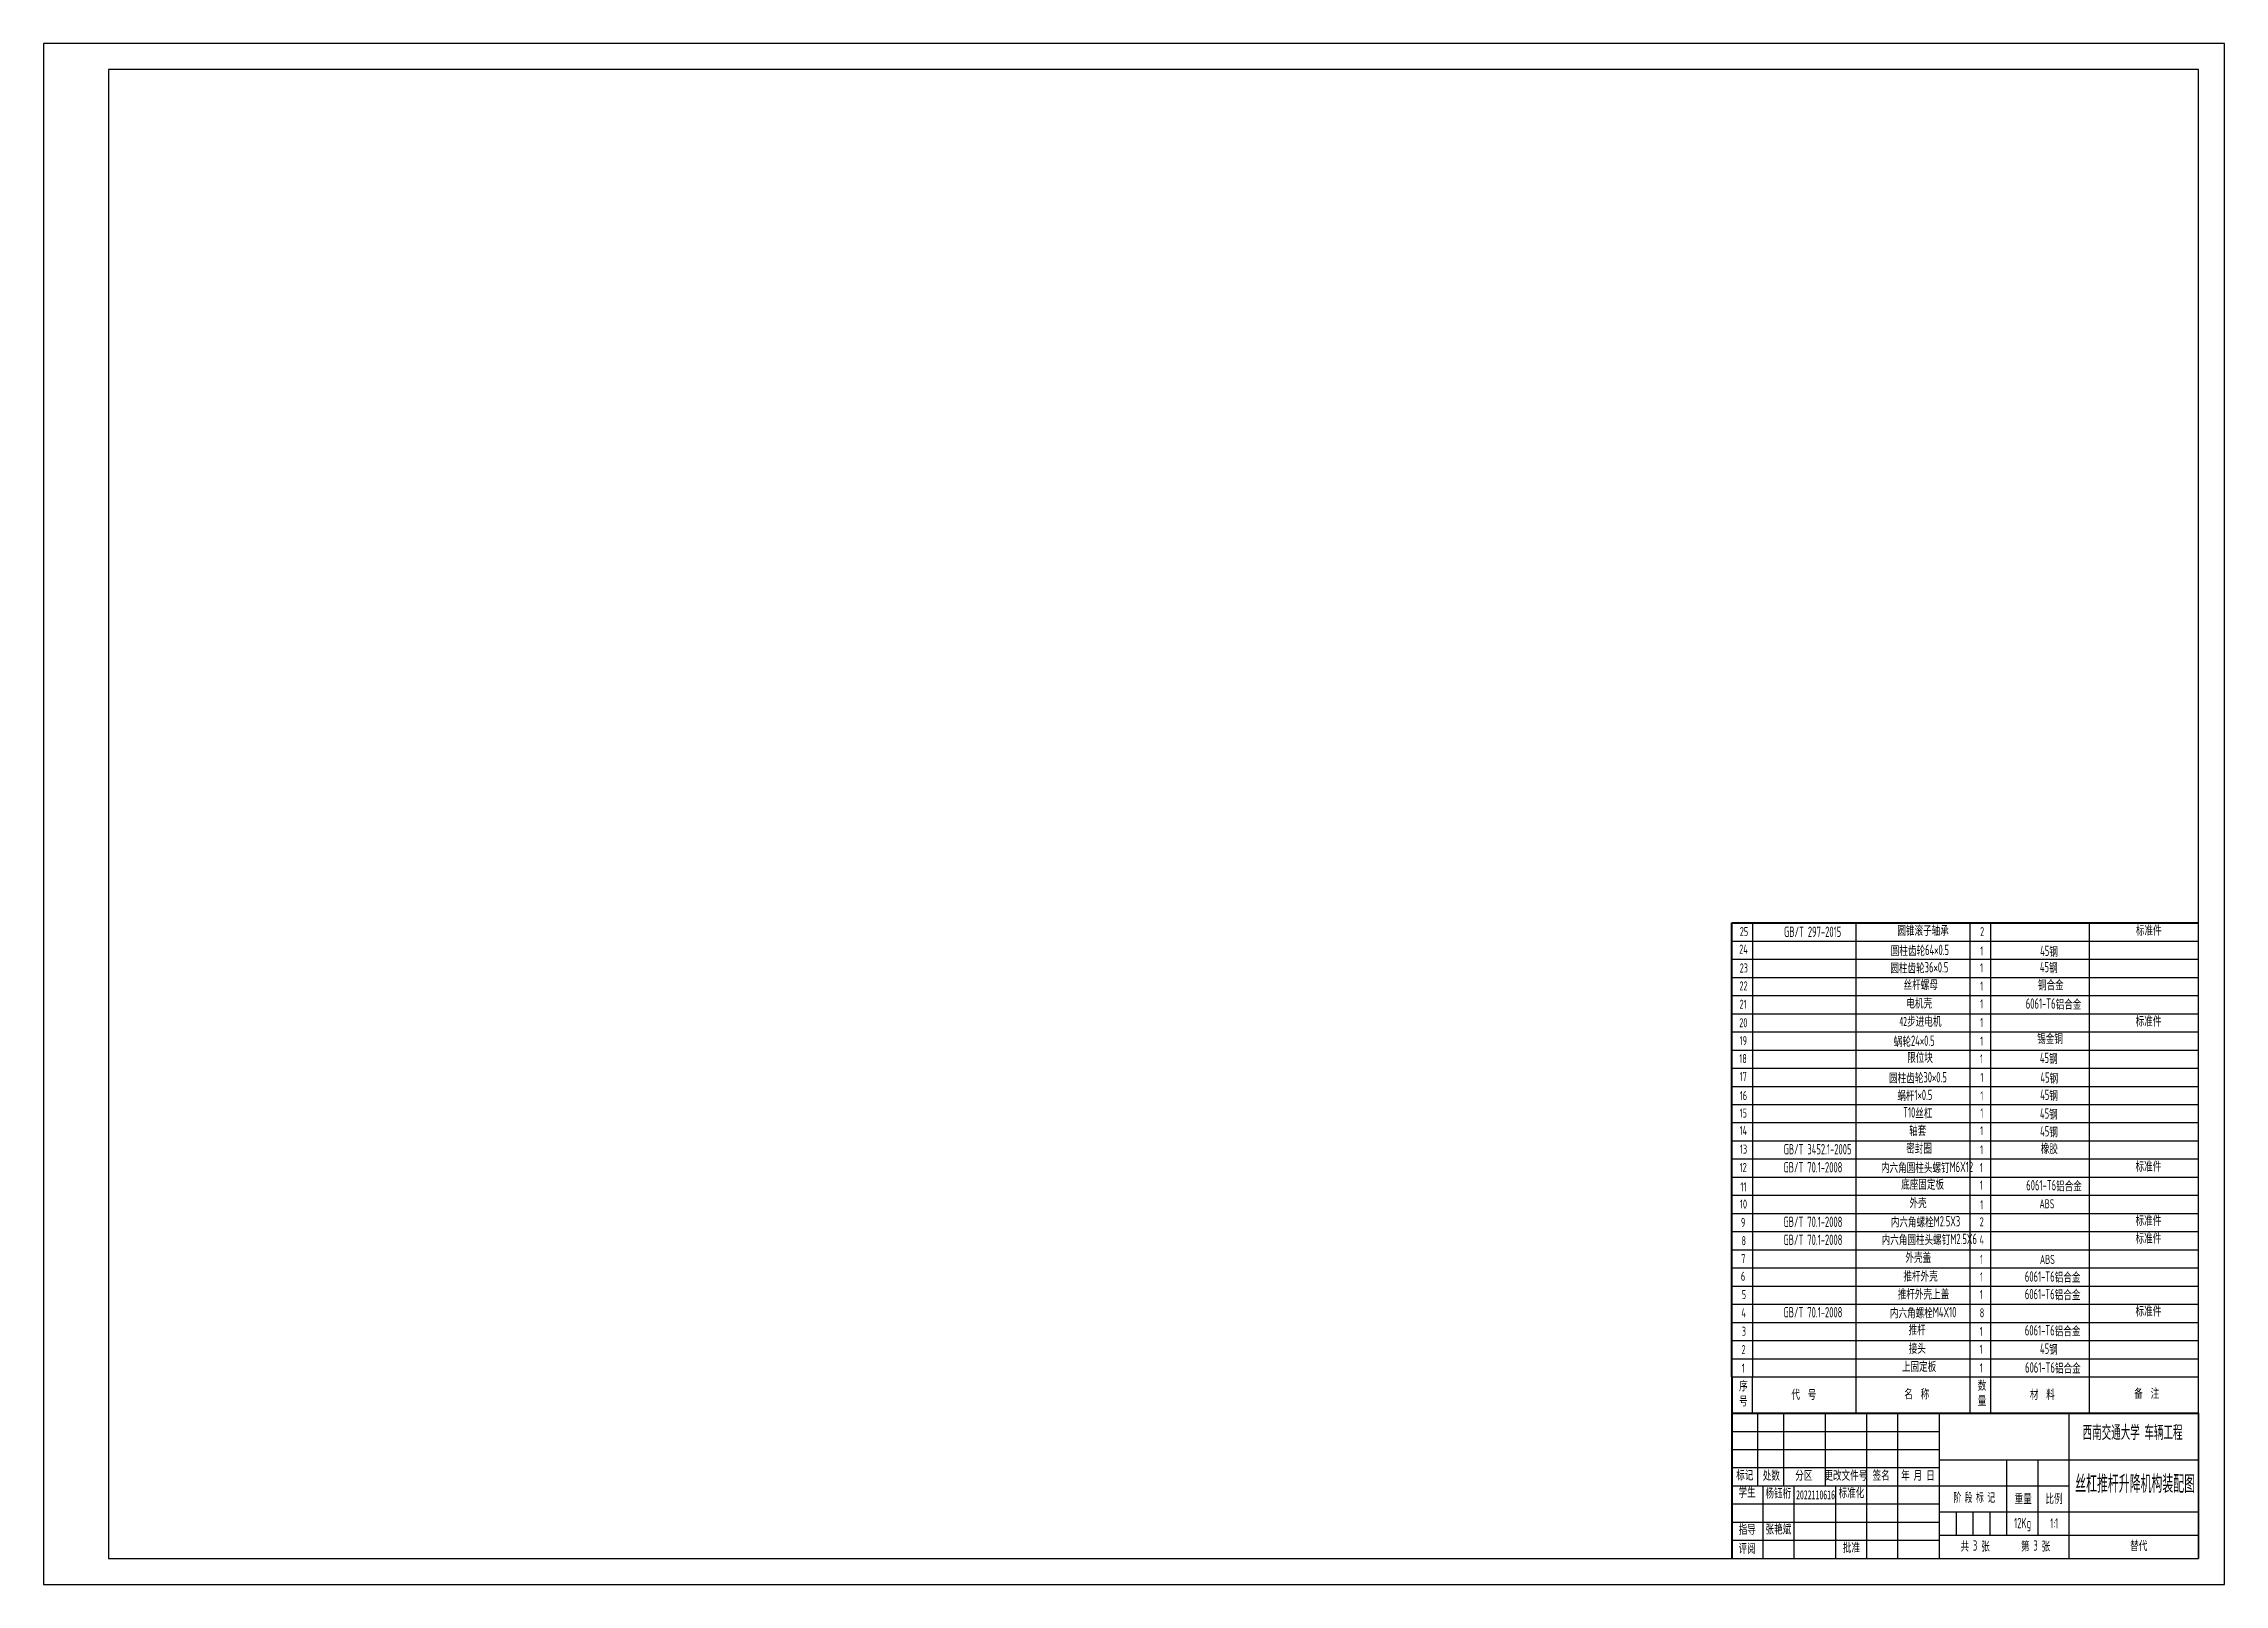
# Model space of a CAD drawing. Header units: millimetres. Extents: x 0 to 2406, y -938 to 757.
# Drawn here: x 1565 to 2406, y 163 to 757 of the extents above; entities that cross this region are included whole.
import ezdxf

# ---------------------------------------------------------------- set-up
doc = ezdxf.new("R2010")
doc.units = ezdxf.units.MM
for name, color, linetype in [('10', 7, 'Continuous'), ('5', 7, 'Continuous'), ('9', 7, 'Continuous'), ('SLD-0', 7, 'Continuous')]:
    doc.layers.add(name, color=color, linetype=linetype)
doc.styles.add('SLDTEXTSTYLE0', font='TXT', dxfattribs={"width": 0.7, "bigfont": 'bigfont'})
doc.styles.add('SLDTEXTSTYLE1', font='TXT', dxfattribs={"width": 0.633333, "bigfont": 'bigfont'})
doc.styles.add('SLDTEXTSTYLE2', font='TXT', dxfattribs={"width": 0.7})
doc.styles.add('SLDTEXTSTYLE3', font='TXT', dxfattribs={"width": 0.616667})

msp = doc.modelspace()

# ---------------------------------------------------------------- texts
at = {"layer": '10', "insert": (2222.2704708, 178.6706416), "char_height": 3.5, "attachment_point": 2, "style": 'SLDTEXTSTYLE0'}
msp.add_mtext('{\\fHYSWLongFangSong|b0|i0|c134|p2;评阅}', dxfattribs=at)
at = {"layer": '10', "color": 7, "insert": (2321.8357882, 180.018386), "char_height": 3.5, "width": 81.306744627, "attachment_point": 2, "style": 'SLDTEXTSTYLE0'}
msp.add_mtext('{\\fHYSWLongFangSong|b0|i0|c134|p2;共 \\Fgbenor|c134;\\H1.14286x;3 \\fHYSWLongFangSong|b0|i0|c134|p2;\\H0.875x;张        第 \\Fgbenor|c134;\\H1.14286x;3\\fHYSWLongFangSong|b0|i0|c134|p2;\\H0.875x; 张}', dxfattribs=at)
at = {"layer": '9', "color": 7, "attachment_point": 2}
for s, insert, char_height, style in [('{\\fHYSWLongFangSong|b0|i0|c134|p2;西南交通大学 车辆工程}', (2370.9035901, 224.2203023), 5, 'SLDTEXTSTYLE2'), ('{\\fHYSWLongFangSong|b0|i0|c134|p2;处数}', (2231.5824863, 206.8364416), 3.5, 'SLDTEXTSTYLE0'), ('{\\fHYSWLongFangSong|b0|i0|c134|p2;分区}', (2244.1107803, 206.8364416), 3.5, 'SLDTEXTSTYLE0'), ('{\\fHYSWLongFangSong|b0|i0|c134|p2;更改文件号}', (2260.3404797, 206.8364416), 3.5, 'SLDTEXTSTYLE0'), ('{\\fHYSWLongFangSong|b0|i0|c134|p2;签名}', (2273.9546781, 206.8364416), 3.5, 'SLDTEXTSTYLE0'), ('{\\fHYSWLongFangSong|b0|i0|c134|p2;年 月 日}', (2288.1086271, 206.8364416), 3.5, 'SLDTEXTSTYLE2'), ('{\\fHYSWLongFangSong|b0|i0|c134|p2;丝杠推杆升降机构装配图}', (2371.8881743, 204.9712311), 6, 'SLDTEXTSTYLE2'), ('{\\fHYSWLongFangSong|b0|i0|c134|p2;学生}', (2222.2381253, 200.2969584), 3.5, 'SLDTEXTSTYLE0'), ('{\\fHYSWLongFangSong|b0|i0|c134|p2;杨钰桁}', (2234.2816721, 199.978732), 3.5, 'SLDTEXTSTYLE0'), ('{\\fHYSWLongFangSong|b0|i0|c134|p2;2022110616}', (2248.6338708, 199.3100003), 3.5, 'SLDTEXTSTYLE0'), ('{\\fHYSWLongFangSong|b0|i0|c134|p2;标准化}', (2262.5000355, 200.1175166), 3.5, 'SLDTEXTSTYLE0'), ('{\\fHYSWLongFangSong|b0|i0|c134|p2;阶 段 标 记}', (2309.8455913, 198.3405296), 3.5, 'SLDTEXTSTYLE1'), ('{\\fHYSWLongFangSong|b0|i0|c134|p2;重量}', (2328.7109422, 197.8405296), 3.5, 'SLDTEXTSTYLE0'), ('{\\fHYSWLongFangSong|b0|i0|c134|p2;比例}', (2340.6043911, 197.8405296), 3.5, 'SLDTEXTSTYLE0'), ('{\\fHYSWLongFangSong|b0|i0|c134|p2;指导}', (2222.3187898, 186.0302602), 3.5, 'SLDTEXTSTYLE0'), ('{\\fHYSWLongFangSong|b0|i0|c134|p2;张艳斌}', (2234.3243613, 186.1056025), 3.5, 'SLDTEXTSTYLE0'), ('{\\Fgbenor|c134;12Kg}', (2328.511152, 188.6846938), 4, 'SLDTEXTSTYLE0'), ('{\\fHYSWLongFangSong|b0|i0|c134|p2;批准}', (2262.4718303, 179.0302602), 3.5, 'SLDTEXTSTYLE0')]:
    msp.add_mtext(s, dxfattribs=dict(at, insert=insert, char_height=char_height, style=style))
at = {"layer": '9', "color": 7, "lineweight": 25, "insert": (2221.3666614, 206.9700195), "char_height": 3.5, "attachment_point": 2, "style": 'SLDTEXTSTYLE0'}
msp.add_mtext('{\\fHYSWLongFangSong|b0|i0|c134|p2;标记}', dxfattribs=at)
at = {"layer": 'SLD-0', "insert": (2340.6928269, 188.5561602), "char_height": 4, "width": 4.083333333, "attachment_point": 2, "style": 'SLDTEXTSTYLE3'}
msp.add_mtext('{\\Fgbenor|c134;1:1}', dxfattribs=at)
at = {"layer": 'SLD-0', "insert": (2369.9798595, 179.718386), "char_height": 3.5, "attachment_point": 1, "style": 'SLDTEXTSTYLE0'}
msp.add_mtext('{\\fHYSWLongFangSong|b0|i0|c134|p2;替代}', dxfattribs=at)

# ---------------------------------------------------------------- blocks, each defined once
blk = doc.blocks.new('SW_TABLEANNOTATION_0')
at = {"lineweight": 40}
for p, q in [((199.56, -20.09), (199.56, -13.09)), ((199.56, -13.09), (379.56, -13.09)), ((199.56, -27.09), (199.56, -20.09)), ((199.56, -34.09), (199.56, -27.09)), ((199.56, -41.09), (199.56, -34.09)), ((199.56, -48.09), (199.56, -41.09)), ((199.56, -55.09), (199.56, -48.09)), ((199.56, -62.09), (199.56, -55.09)), ((199.56, -69.09), (199.56, -62.09)), ((199.56, -76.09), (199.56, -69.09)), ((199.56, -83.09), (199.56, -76.09)), ((199.56, -90.09), (199.56, -83.09)), ((199.56, -97.09), (199.56, -90.09)), ((199.56, -104.09), (199.56, -97.09)), ((199.56, -111.09), (199.56, -104.09)), ((199.56, -118.09), (199.56, -111.09)), ((199.56, -125.09), (199.56, -118.09)), ((199.56, -132.09), (199.56, -125.09)), ((199.56, -139.09), (199.56, -132.09)), ((199.56, -146.09), (199.56, -139.09)), ((199.56, -153.09), (199.56, -146.09)), ((199.56, -160.09), (199.56, -153.09)), ((199.56, -167.09), (199.56, -160.09)), ((199.56, -174.09), (199.56, -167.09)), ((199.56, -181.09), (199.56, -174.09)), ((199.56, -188.09), (199.56, -181.09)), ((199.56, -188.09), (199.56, -202.09))]:
    blk.add_line(p, q, dxfattribs=at)
for p, q in [((207.56, -13.09), (207.56, -20.09)), ((247.56, -20.09), (247.56, -13.09)), ((291.56, -20.09), (291.56, -13.09)), ((299.56, -20.09), (299.56, -13.09)), ((337.56, -20.09), (337.56, -13.09)), ((379.56, -20.09), (379.56, -13.09)), ((199.56, -20.09), (379.56, -20.09)), ((207.56, -20.09), (207.56, -27.09)), ((247.56, -27.09), (247.56, -20.09)), ((291.56, -27.09), (291.56, -20.09)), ((299.56, -27.09), (299.56, -20.09)), ((337.56, -27.09), (337.56, -20.09)), ((337.56, -20.09), (347.56, -20.09)), ((379.56, -27.09), (379.56, -20.09)), ((199.56, -27.09), (379.56, -27.09)), ((207.56, -27.09), (207.56, -34.09)), ((247.56, -34.09), (247.56, -27.09)), ((291.56, -34.09), (291.56, -27.09)), ((299.56, -34.09), (299.56, -27.09)), ((337.56, -34.09), (337.56, -27.09)), ((337.56, -27.09), (347.56, -27.09)), ((379.56, -34.09), (379.56, -27.09)), ((199.56, -34.09), (379.56, -34.09)), ((199.56, -41.09), (379.56, -41.09)), ((207.56, -34.09), (207.56, -41.09)), ((207.56, -41.09), (207.56, -48.09)), ((247.56, -41.09), (247.56, -34.09)), ((247.56, -48.09), (247.56, -41.09)), ((291.56, -41.09), (291.56, -34.09)), ((291.56, -48.09), (291.56, -41.09)), ((299.56, -41.09), (299.56, -34.09)), ((299.56, -48.09), (299.56, -41.09)), ((337.56, -41.09), (337.56, -34.09)), ((337.56, -34.09), (347.56, -34.09)), ((337.56, -48.09), (337.56, -41.09)), ((337.56, -41.09), (347.56, -41.09)), ((379.56, -41.09), (379.56, -34.09)), ((379.56, -48.09), (379.56, -41.09)), ((199.56, -48.09), (379.56, -48.09)), ((207.56, -48.09), (207.56, -55.09)), ((247.56, -55.09), (247.56, -48.09)), ((291.56, -55.09), (291.56, -48.09)), ((299.56, -55.09), (299.56, -48.09)), ((337.56, -55.09), (337.56, -48.09)), ((337.56, -48.09), (347.56, -48.09)), ((379.56, -55.09), (379.56, -48.09)), ((199.56, -55.09), (379.56, -55.09)), ((207.56, -55.09), (207.56, -62.09)), ((247.56, -62.09), (247.56, -55.09)), ((291.56, -62.09), (291.56, -55.09)), ((299.56, -62.09), (299.56, -55.09)), ((337.56, -62.09), (337.56, -55.09)), ((337.56, -55.09), (347.56, -55.09)), ((379.56, -62.09), (379.56, -55.09)), ((199.56, -62.09), (379.56, -62.09)), ((207.56, -62.09), (207.56, -69.09)), ((247.56, -69.09), (247.56, -62.09)), ((291.56, -69.09), (291.56, -62.09)), ((299.56, -69.09), (299.56, -62.09)), ((337.56, -69.09), (337.56, -62.09)), ((337.56, -62.09), (347.56, -62.09)), ((379.56, -69.09), (379.56, -62.09)), ((199.56, -69.09), (379.56, -69.09)), ((207.56, -69.09), (207.56, -76.09)), ((247.56, -76.09), (247.56, -69.09)), ((291.56, -76.09), (291.56, -69.09)), ((299.56, -76.09), (299.56, -69.09)), ((337.56, -76.09), (337.56, -69.09)), ((337.56, -69.09), (347.56, -69.09)), ((379.56, -76.09), (379.56, -69.09)), ((199.56, -76.09), (379.56, -76.09)), ((199.56, -83.09), (379.56, -83.09)), ((207.56, -76.09), (207.56, -83.09)), ((207.56, -83.09), (207.56, -90.09)), ((247.56, -83.09), (247.56, -76.09)), ((247.56, -90.09), (247.56, -83.09)), ((291.56, -83.09), (291.56, -76.09)), ((291.56, -90.09), (291.56, -83.09)), ((299.56, -83.09), (299.56, -76.09)), ((299.56, -90.09), (299.56, -83.09)), ((337.56, -83.09), (337.56, -76.09)), ((337.56, -76.09), (347.56, -76.09)), ((337.56, -90.09), (337.56, -83.09)), ((337.56, -83.09), (347.56, -83.09)), ((379.56, -83.09), (379.56, -76.09)), ((379.56, -90.09), (379.56, -83.09)), ((199.56, -90.09), (379.56, -90.09)), ((207.56, -90.09), (207.56, -97.09)), ((247.56, -97.09), (247.56, -90.09)), ((291.56, -97.09), (291.56, -90.09)), ((299.56, -97.09), (299.56, -90.09)), ((337.56, -97.09), (337.56, -90.09)), ((337.56, -90.09), (347.56, -90.09)), ((379.56, -97.09), (379.56, -90.09)), ((199.56, -97.09), (379.56, -97.09)), ((207.56, -97.09), (207.56, -104.09)), ((247.56, -104.09), (247.56, -97.09)), ((291.56, -104.09), (291.56, -97.09)), ((299.56, -104.09), (299.56, -97.09)), ((337.56, -104.09), (337.56, -97.09)), ((337.56, -97.09), (347.56, -97.09)), ((379.56, -104.09), (379.56, -97.09)), ((199.56, -104.09), (379.56, -104.09)), ((207.56, -104.09), (207.56, -111.09)), ((247.56, -111.09), (247.56, -104.09)), ((291.56, -111.09), (291.56, -104.09)), ((299.56, -111.09), (299.56, -104.09)), ((337.56, -111.09), (337.56, -104.09)), ((337.56, -104.09), (347.56, -104.09)), ((379.56, -111.09), (379.56, -104.09)), ((199.56, -111.09), (379.56, -111.09)), ((207.56, -111.09), (207.56, -118.09)), ((247.56, -118.09), (247.56, -111.09)), ((291.56, -118.09), (291.56, -111.09)), ((299.56, -118.09), (299.56, -111.09)), ((337.56, -118.09), (337.56, -111.09)), ((337.56, -111.09), (347.56, -111.09)), ((379.56, -118.09), (379.56, -111.09)), ((199.56, -118.09), (379.56, -118.09)), ((199.56, -125.09), (379.56, -125.09)), ((207.56, -118.09), (207.56, -125.09)), ((207.56, -125.09), (207.56, -132.09)), ((247.56, -125.09), (247.56, -118.09)), ((247.56, -132.09), (247.56, -125.09)), ((291.56, -125.09), (291.56, -118.09)), ((291.56, -132.09), (291.56, -125.09)), ((299.56, -125.09), (299.56, -118.09)), ((299.56, -132.09), (299.56, -125.09)), ((337.56, -125.09), (337.56, -118.09)), ((337.56, -118.09), (347.56, -118.09)), ((337.56, -132.09), (337.56, -125.09)), ((337.56, -125.09), (347.56, -125.09)), ((379.56, -125.09), (379.56, -118.09)), ((379.56, -132.09), (379.56, -125.09)), ((199.56, -132.09), (379.56, -132.09)), ((207.56, -132.09), (207.56, -139.09)), ((247.56, -139.09), (247.56, -132.09)), ((291.56, -139.09), (291.56, -132.09)), ((299.56, -139.09), (299.56, -132.09)), ((337.56, -139.09), (337.56, -132.09)), ((337.56, -132.09), (347.56, -132.09)), ((379.56, -139.09), (379.56, -132.09)), ((199.56, -139.09), (379.56, -139.09)), ((207.56, -139.09), (207.56, -146.09)), ((247.56, -146.09), (247.56, -139.09)), ((291.56, -146.09), (291.56, -139.09)), ((299.56, -146.09), (299.56, -139.09)), ((337.56, -146.09), (337.56, -139.09)), ((337.56, -139.09), (347.56, -139.09)), ((379.56, -146.09), (379.56, -139.09)), ((199.56, -146.09), (379.56, -146.09)), ((207.56, -146.09), (207.56, -153.09)), ((247.56, -153.09), (247.56, -146.09)), ((291.56, -153.09), (291.56, -146.09)), ((299.56, -153.09), (299.56, -146.09)), ((337.56, -153.09), (337.56, -146.09)), ((337.56, -146.09), (347.56, -146.09)), ((379.56, -153.09), (379.56, -146.09)), ((199.56, -153.09), (379.56, -153.09)), ((207.56, -153.09), (207.56, -160.09)), ((247.56, -160.09), (247.56, -153.09)), ((291.56, -160.09), (291.56, -153.09)), ((299.56, -160.09), (299.56, -153.09)), ((337.56, -160.09), (337.56, -153.09)), ((337.56, -153.09), (347.56, -153.09)), ((379.56, -160.09), (379.56, -153.09)), ((199.56, -160.09), (379.56, -160.09)), ((199.56, -167.09), (379.56, -167.09)), ((207.56, -160.09), (207.56, -167.09)), ((207.56, -167.09), (207.56, -174.09)), ((247.56, -167.09), (247.56, -160.09)), ((247.56, -174.09), (247.56, -167.09)), ((291.56, -167.09), (291.56, -160.09)), ((291.56, -174.09), (291.56, -167.09)), ((299.56, -167.09), (299.56, -160.09)), ((299.56, -174.09), (299.56, -167.09)), ((337.56, -167.09), (337.56, -160.09)), ((337.56, -160.09), (347.56, -160.09)), ((337.56, -174.09), (337.56, -167.09)), ((337.56, -167.09), (347.56, -167.09)), ((379.56, -167.09), (379.56, -160.09)), ((379.56, -174.09), (379.56, -167.09)), ((199.56, -174.09), (379.56, -174.09)), ((207.56, -174.09), (207.56, -181.09)), ((247.56, -181.09), (247.56, -174.09)), ((291.56, -181.09), (291.56, -174.09)), ((299.56, -181.09), (299.56, -174.09)), ((337.56, -181.09), (337.56, -174.09)), ((337.56, -174.09), (347.56, -174.09)), ((379.56, -181.09), (379.56, -174.09)), ((199.56, -181.09), (379.56, -181.09)), ((207.56, -181.09), (207.56, -188.09)), ((247.56, -188.09), (247.56, -181.09)), ((291.56, -188.09), (291.56, -181.09)), ((299.56, -188.09), (299.56, -181.09)), ((337.56, -188.09), (337.56, -181.09)), ((337.56, -181.09), (347.56, -181.09)), ((379.56, -188.09), (379.56, -181.09)), ((207.56, -202.09), (207.56, -188.09)), ((247.56, -202.09), (247.56, -188.09)), ((291.56, -202.09), (291.56, -188.09)), ((299.56, -202.09), (299.56, -188.09)), ((337.56, -202.09), (337.56, -188.09)), ((337.56, -188.09), (347.56, -188.09)), ((379.56, -202.09), (379.56, -188.09)), ((337.56, -202.09), (337.56, -195.09)), ((199.56, -202.09), (207.56, -202.09)), ((207.56, -202.09), (247.56, -202.09)), ((247.56, -202.09), (291.56, -202.09)), ((291.56, -202.09), (299.56, -202.09)), ((299.56, -202.09), (337.56, -202.09)), ((337.56, -202.09), (359.56, -202.09)), ((359.56, -202.09), (379.56, -202.09))]:
    blk.add_line(p, q)
at = {"layer": '10', "color": 0}
for p, q in [((199.56, -20.09), (225.39, -20.09)), ((225.39, -20.09), (306.55, -20.09)), ((306.55, -20.09), (337.56, -20.09)), ((347.56, -20.09), (353.95, -20.09)), ((353.95, -20.09), (379.56, -20.09)), ((199.56, -27.09), (225.39, -27.09)), ((225.39, -27.09), (306.55, -27.09)), ((306.55, -27.09), (337.56, -27.09)), ((347.56, -27.09), (353.95, -27.09)), ((353.95, -27.09), (379.56, -27.09)), ((199.56, -34.09), (225.39, -34.09)), ((199.56, -41.09), (225.39, -41.09)), ((225.39, -34.09), (306.55, -34.09)), ((225.39, -41.09), (306.55, -41.09)), ((306.55, -34.09), (337.56, -34.09)), ((306.55, -41.09), (337.56, -41.09)), ((347.56, -34.09), (353.95, -34.09)), ((347.56, -41.09), (353.95, -41.09)), ((353.95, -34.09), (379.56, -34.09)), ((353.95, -41.09), (379.56, -41.09)), ((199.56, -48.09), (225.39, -48.09)), ((225.39, -48.09), (306.55, -48.09)), ((306.55, -48.09), (337.56, -48.09)), ((347.56, -48.09), (353.95, -48.09)), ((353.95, -48.09), (379.56, -48.09)), ((199.56, -55.09), (225.39, -55.09)), ((225.39, -55.09), (306.55, -55.09)), ((306.55, -55.09), (337.56, -55.09)), ((347.56, -55.09), (353.95, -55.09)), ((353.95, -55.09), (379.56, -55.09)), ((199.56, -62.09), (225.39, -62.09)), ((225.39, -62.09), (306.55, -62.09)), ((306.55, -62.09), (337.56, -62.09)), ((347.56, -62.09), (353.95, -62.09)), ((353.95, -62.09), (379.56, -62.09)), ((199.56, -69.09), (225.39, -69.09)), ((225.39, -69.09), (306.55, -69.09)), ((306.55, -69.09), (337.56, -69.09)), ((347.56, -69.09), (353.95, -69.09)), ((353.95, -69.09), (379.56, -69.09)), ((199.56, -76.09), (225.39, -76.09)), ((199.56, -83.09), (225.39, -83.09)), ((225.39, -76.09), (306.55, -76.09)), ((225.39, -83.09), (306.55, -83.09)), ((306.55, -76.09), (337.56, -76.09)), ((306.55, -83.09), (337.56, -83.09)), ((347.56, -76.09), (353.95, -76.09)), ((347.56, -83.09), (353.95, -83.09)), ((353.95, -76.09), (379.56, -76.09)), ((353.95, -83.09), (379.56, -83.09)), ((199.56, -90.09), (225.39, -90.09)), ((225.39, -90.09), (306.55, -90.09)), ((306.55, -90.09), (337.56, -90.09)), ((347.56, -90.09), (353.95, -90.09)), ((353.95, -90.09), (379.56, -90.09)), ((199.56, -97.09), (225.39, -97.09)), ((225.39, -97.09), (306.55, -97.09)), ((306.55, -97.09), (337.56, -97.09)), ((347.56, -97.09), (353.95, -97.09)), ((353.95, -97.09), (379.56, -97.09)), ((199.56, -104.09), (225.39, -104.09)), ((225.39, -104.09), (306.55, -104.09)), ((306.55, -104.09), (337.56, -104.09)), ((347.56, -104.09), (353.95, -104.09)), ((353.95, -104.09), (379.56, -104.09)), ((199.56, -111.09), (225.39, -111.09)), ((225.39, -111.09), (306.55, -111.09)), ((306.55, -111.09), (337.56, -111.09)), ((347.56, -111.09), (353.95, -111.09)), ((353.95, -111.09), (379.56, -111.09)), ((199.56, -118.09), (225.39, -118.09)), ((199.56, -125.09), (225.39, -125.09)), ((225.39, -118.09), (306.55, -118.09)), ((225.39, -125.09), (306.55, -125.09)), ((306.55, -118.09), (337.56, -118.09)), ((306.55, -125.09), (337.56, -125.09)), ((347.56, -118.09), (353.95, -118.09)), ((347.56, -125.09), (353.95, -125.09)), ((353.95, -118.09), (379.56, -118.09)), ((353.95, -125.09), (379.56, -125.09)), ((199.56, -132.09), (225.39, -132.09)), ((225.39, -132.09), (306.55, -132.09)), ((306.55, -132.09), (337.56, -132.09)), ((347.56, -132.09), (353.95, -132.09)), ((353.95, -132.09), (379.56, -132.09)), ((199.56, -139.09), (225.39, -139.09)), ((225.39, -139.09), (306.55, -139.09)), ((306.55, -139.09), (337.56, -139.09)), ((347.56, -139.09), (353.95, -139.09)), ((353.95, -139.09), (379.56, -139.09)), ((199.56, -146.09), (225.39, -146.09)), ((225.39, -146.09), (306.55, -146.09)), ((306.55, -146.09), (337.56, -146.09)), ((347.56, -146.09), (353.95, -146.09)), ((353.95, -146.09), (379.56, -146.09)), ((199.56, -153.09), (225.39, -153.09)), ((225.39, -153.09), (306.55, -153.09)), ((306.55, -153.09), (337.56, -153.09)), ((347.56, -153.09), (353.95, -153.09)), ((353.95, -153.09), (379.56, -153.09)), ((199.56, -160.09), (225.39, -160.09)), ((199.56, -167.09), (225.39, -167.09)), ((225.39, -160.09), (306.55, -160.09)), ((225.39, -167.09), (306.55, -167.09)), ((306.55, -160.09), (337.56, -160.09)), ((306.55, -167.09), (337.56, -167.09)), ((347.56, -160.09), (353.95, -160.09)), ((347.56, -167.09), (353.95, -167.09)), ((353.95, -160.09), (379.56, -160.09)), ((353.95, -167.09), (379.56, -167.09)), ((199.56, -174.09), (225.39, -174.09)), ((225.39, -174.09), (306.55, -174.09)), ((306.55, -174.09), (337.56, -174.09)), ((347.56, -174.09), (353.95, -174.09)), ((353.95, -174.09), (379.56, -174.09)), ((199.56, -181.09), (225.39, -181.09)), ((225.39, -181.09), (306.55, -181.09)), ((306.55, -181.09), (337.56, -181.09)), ((347.56, -181.09), (353.95, -181.09)), ((353.95, -181.09), (379.56, -181.09)), ((199.56, -188.09), (225.39, -188.09)), ((225.39, -188.09), (306.55, -188.09)), ((306.55, -188.09), (337.56, -188.09)), ((347.56, -188.09), (353.95, -188.09)), ((353.95, -188.09), (379.56, -188.09))]:
    blk.add_line(p, q, dxfattribs=at)
at = {"layer": '10', "color": 0, "char_height": 3.5, "attachment_point": 1}
for s, insert, width, style in [('{\\Fgbenor|c134;25}', (202.68, -14.68), 0.8167, 'SLDTEXTSTYLE3'), ('{\\Fgbenor|c134;2}', (295.35, -14.69), 0.9734, 'SLDTEXTSTYLE3'), ('{\\Fgbenor|c134;24}', (202.46, -21.46), 1.0403, 'SLDTEXTSTYLE3'), ('{\\Fgbenor|c134;1}', (295.42, -22.13), 1.0401, 'SLDTEXTSTYLE3'), ('{\\Fgbenor|c134;23}', (202.64, -28.71), 1.8391, 'SLDTEXTSTYLE3'), ('{\\Fgbenor|c134;1}', (295.34, -28.64), 0.8993, 'SLDTEXTSTYLE3'), ('{\\Fgbenor|c134;22}', (202.57, -35.61), 2.45, 'SLDTEXTSTYLE3'), ('{\\Fgbenor|c134;18}', (202.5, -63.62), 1.9221, 'SLDTEXTSTYLE3'), ('{\\Fgbenor|c134;1}', (295.32, -63.78), 1.9221, 'SLDTEXTSTYLE3'), ('{\\Fgbenor|c134;16}', (202.68, -77.91), 3.2667, 'SLDTEXTSTYLE3'), ('{\\Fgbenor|c134;1}', (295.38, -91.45), 0.8167, 'SLDTEXTSTYLE3'), ('{\\Fgbenor|c134;1}', (295.46, -84.62), 1.9221, 'SLDTEXTSTYLE3'), ('{\\Fgbenor|c134;1}', (295.22, -105.69), 1.0403, 'SLDTEXTSTYLE3'), ('{\\Fgbenor|c134;1}', (295.28, -112.47), 0.8993, 'SLDTEXTSTYLE3'), ('{\\Fgbenor|c134;8}', (203.33, -133.84), 1.6333, 'SLDTEXTSTYLE3'), ('{\\fHYSWLongFangSong|b0|i0|c134|p2;内六角圆柱头螺钉\\Fgbenor|c0;\\H1.14286x;M2.5X6}', (257.41, -132.92), 43.9403, 'SLDTEXTSTYLE2'), ('{\\Fgbenor|c134;1}', (295.33, -141.05), 1.6333, 'SLDTEXTSTYLE3'), ('{\\Fgbenor|c134;1}', (295.32, -147.8), 3.2667, 'SLDTEXTSTYLE3'), ('{\\Fgbenor|c134;1}', (295.3, -154.58), 1.8375, 'SLDTEXTSTYLE3'), ('{\\Fgbenor|c134;1}', (295.16, -175.7), 2.45, 'SLDTEXTSTYLE3'), ('{\\Fgbenor|c134;1}', (295.24, -182.92), 1.8391, 'SLDTEXTSTYLE3')]:
    blk.add_mtext(s, dxfattribs=dict(at, insert=insert, width=width, style=style))
for s, insert, style in [('\\pxi-2,l3,t3;{\\Fgbenor|c134;\\H1.14286x;GB/T 297-2015}', (216.25, -14.49), 'SLDTEXTSTYLE0'), ('{\\fHYSWLongFangSong|b0|i0|c134|p2;圆锥滚子轴承}', (263.45, -14.21), 'SLDTEXTSTYLE0'), ('{\\fHYSWLongFangSong|b0|i0|c134|p2;标准件}', (355.44, -14.13), 'SLDTEXTSTYLE0'), ('{\\fHYSWLongFangSong|b0|i0|c134|p2;圆柱齿轮\\Fgbenor|c128;\\H1.14286x;64×0.5}', (260.92, -21.5), 'SLDTEXTSTYLE0'), ('\\pxi-2,l3,t3;{\\Fgbenor|c134;\\H1.14286x;45\\fHYSWLongFangSong|b0|i0|c134|p2;\\H0.875x;钢}', (315.01, -21.85), 'SLDTEXTSTYLE0'), ('{\\fHYSWLongFangSong|b0|i0|c134|p2;圆柱齿轮\\Fgbenor|c128;\\H1.14286x;36×0.5}', (260.76, -28.19), 'SLDTEXTSTYLE0'), ('\\pxi-2,l3,t3;{\\Fgbenor|c134;\\H1.14286x;45\\fHYSWLongFangSong|b0|i0|c134|p2;\\H0.875x;钢}', (314.92, -28.1), 'SLDTEXTSTYLE0'), ('{\\fHYSWLongFangSong|b0|i0|c134|p2;丝杆螺母}', (265.87, -35.12), 'SLDTEXTSTYLE0'), ('{\\fHYSWLongFangSong|b0|i0|c134|p2;电机壳}', (266.92, -42.23), 'SLDTEXTSTYLE0'), ('{\\Fgbenor|c134;1}', (295.41, -35.69), 'SLDTEXTSTYLE3'), ('\\pxi-2,l3,t3;{\\fHYSWLongFangSong|b0|i0|c134|p2;铜合金}', (314.16, -35.22), 'SLDTEXTSTYLE0'), ('{\\Fgbenor|c134;20}', (202.48, -49.83), 'SLDTEXTSTYLE3'), ('{\\Fgbenor|c134;21}', (202.59, -42.69), 'SLDTEXTSTYLE3'), ('{\\fHYSWLongFangSong|b0|i0|c134|p2;42步进电机}', (264.22, -49.27), 'SLDTEXTSTYLE0'), ('{\\Fgbenor|c134;1}', (295.4, -42.57), 'SLDTEXTSTYLE3'), ('{\\Fgbenor|c134;1}', (295.4, -49.71), 'SLDTEXTSTYLE3'), ('\\pxi-2,l3,t3;{\\Fgbenor|c134;\\H1.14286x;6061-T6\\fHYSWLongFangSong|b0|i0|c134|p2;\\H0.875x;铝合金}', (309.47, -42.18), 'SLDTEXTSTYLE0'), ('{\\fHYSWLongFangSong|b0|i0|c134|p2;标准件}', (355.36, -49.16), 'SLDTEXTSTYLE0'), ('{\\Fgbenor|c134;19}', (202.62, -56.73), 'SLDTEXTSTYLE3'), ('{\\fHYSWLongFangSong|b0|i0|c134|p2;蜗轮\\Fgbenor|c128;\\H1.14286x;24×0.5}', (262.1, -56.49), 'SLDTEXTSTYLE0'), ('{\\Fgbenor|c134;1}', (295.38, -56.89), 'SLDTEXTSTYLE3'), ('\\pxi-2,l3,t3;{\\fHYSWLongFangSong|b0|i0|c134|p2;锡金铜}', (313.86, -55.92), 'SLDTEXTSTYLE0'), ('{\\fHYSWLongFangSong|b0|i0|c134|p2;限位块}', (267.24, -63.19), 'SLDTEXTSTYLE0'), ('\\pxi-2,l3,t3;{\\Fgbenor|c134;\\H1.14286x;45\\fHYSWLongFangSong|b0|i0|c134|p2;\\H0.875x;钢}', (314.92, -63.13), 'SLDTEXTSTYLE0'), ('{\\Fgbenor|c134;17}', (202.62, -70.54), 'SLDTEXTSTYLE3'), ('{\\fHYSWLongFangSong|b0|i0|c134|p2;圆柱齿轮\\Fgbenor|c128;\\H1.14286x;30×0.5}', (260.27, -70.59), 'SLDTEXTSTYLE0'), ('{\\Fgbenor|c134;1}', (295.49, -70.9), 'SLDTEXTSTYLE3'), ('\\pxi-2,l3,t3;{\\Fgbenor|c134;\\H1.14286x;45\\fHYSWLongFangSong|b0|i0|c134|p2;\\H0.875x;钢}', (315.11, -70.7), 'SLDTEXTSTYLE0'), ('{\\fHYSWLongFangSong|b0|i0|c134|p2;蜗杆\\Fgbenor|c134;\\H1.14286x;1×0.5}', (263.43, -77.38), 'SLDTEXTSTYLE0'), ('{\\Fgbenor|c134;1}', (295.45, -78.05), 'SLDTEXTSTYLE3'), ('\\pxi-2,l3,t3;{\\Fgbenor|c134;\\H1.14286x;45\\fHYSWLongFangSong|b0|i0|c134|p2;\\H0.875x;钢}', (315.02, -77.33), 'SLDTEXTSTYLE0'), ('{\\Fgbenor|c134;14}', (202.62, -91.38), 'SLDTEXTSTYLE3'), ('{\\Fgbenor|c134;15}', (202.63, -84.66), 'SLDTEXTSTYLE3'), ('{\\Fgbenor|c128;\\H1.14286x;T10\\fHYSWLongFangSong|b0|i0|c134|p2;\\H0.875x;丝杠}', (265.66, -84.13), 'SLDTEXTSTYLE0'), ('{\\fHYSWLongFangSong|b0|i0|c134|p2;轴套}', (268.01, -91.33), 'SLDTEXTSTYLE0'), ('\\pxi-2,l3,t3;{\\Fgbenor|c134;\\H1.14286x;45\\fHYSWLongFangSong|b0|i0|c134|p2;\\H0.875x;钢}', (314.95, -84.55), 'SLDTEXTSTYLE0'), ('\\pxi-2,l3,t3;{\\Fgbenor|c134;\\H1.14286x;45\\fHYSWLongFangSong|b0|i0|c134|p2;\\H0.875x;钢}', (314.99, -91.42), 'SLDTEXTSTYLE0'), ('{\\Fgbenor|c134;13}', (202.75, -98.55), 'SLDTEXTSTYLE3'), ('\\pxi-2,l3,t3;{\\Fgbenor|c134;\\H1.14286x;GB/T 3452.1-2005}', (216.08, -98.33), 'SLDTEXTSTYLE0'), ('{\\fHYSWLongFangSong|b0|i0|c134|p2;密封圈}', (266.86, -98.17), 'SLDTEXTSTYLE0'), ('{\\Fgbenor|c134;1}', (295.34, -98.82), 'SLDTEXTSTYLE3'), ('\\pxi-2,l3,t3;{\\fHYSWLongFangSong|b0|i0|c134|p2;橡胶}', (315.26, -98.32), 'SLDTEXTSTYLE0'), ('{\\Fgbenor|c134;12}', (202.63, -105.62), 'SLDTEXTSTYLE3'), ('\\pxi-2,l3,t3;{\\Fgbenor|c134;\\H1.14286x;GB/T 70.1-2008}', (216.04, -105.3), 'SLDTEXTSTYLE0'), ('{\\fHYSWLongFangSong|b0|i0|c134|p2;内六角圆柱头螺钉\\Fgbenor|c0;\\H1.14286x;M6X12}', (257.14, -105.15), 'SLDTEXTSTYLE2'), ('{\\fHYSWLongFangSong|b0|i0|c134|p2;标准件}', (355.31, -105.14), 'SLDTEXTSTYLE0'), ('{\\Fgbenor|c134;11}', (202.94, -113.09), 'SLDTEXTSTYLE3'), ('{\\fHYSWLongFangSong|b0|i0|c134|p2;底座固定板}', (264.92, -112.07), 'SLDTEXTSTYLE0'), ('\\pxi-2,l3,t3;{\\Fgbenor|c134;\\H1.14286x;6061-T6\\fHYSWLongFangSong|b0|i0|c134|p2;\\H0.875x;铝合金}', (309.65, -112.22), 'SLDTEXTSTYLE0'), ('{\\Fgbenor|c134;10}', (202.76, -119.71), 'SLDTEXTSTYLE3'), ('{\\fHYSWLongFangSong|b0|i0|c134|p2;内六角螺栓\\Fgbenor|c0;\\H1.14286x;M2.5X3}', (260.92, -126.1), 'SLDTEXTSTYLE2'), ('{\\fHYSWLongFangSong|b0|i0|c134|p2;外壳}', (268.13, -119.21), 'SLDTEXTSTYLE0'), ('{\\Fgbenor|c134;1}', (295.43, -119.99), 'SLDTEXTSTYLE3'), ('\\pxi-2,l3,t3;{\\Fgbenor|c134;ABS}', (314.75, -119.61), 'SLDTEXTSTYLE0'), ('{\\fHYSWLongFangSong|b0|i0|c134|p2;标准件}', (355.31, -126.01), 'SLDTEXTSTYLE0'), ('{\\Fgbenor|c134;9}', (203.12, -126.81), 'SLDTEXTSTYLE3'), ('\\pxi-2,l3,t3;{\\Fgbenor|c134;\\H1.14286x;GB/T 70.1-2008}', (216.04, -126.31), 'SLDTEXTSTYLE0'), ('\\pxi-2,l3,t3;{\\Fgbenor|c134;\\H1.14286x;GB/T 70.1-2008}', (216.04, -133.23), 'SLDTEXTSTYLE0'), ('{\\Fgbenor|c134;4}', (295.12, -133.49), 'SLDTEXTSTYLE3'), ('{\\Fgbenor|c134;2}', (295.2, -126.55), 'SLDTEXTSTYLE3'), ('{\\fHYSWLongFangSong|b0|i0|c134|p2;标准件}', (355.31, -132.88), 'SLDTEXTSTYLE0'), ('{\\Fgbenor|c134;7}', (203.23, -140.74), 'SLDTEXTSTYLE3'), ('{\\fHYSWLongFangSong|b0|i0|c134|p2;外壳盖}', (266.55, -140.26), 'SLDTEXTSTYLE0'), ('\\pxi-2,l3,t3;{\\Fgbenor|c134;ABS}', (314.92, -141.07), 'SLDTEXTSTYLE0'), ('{\\Fgbenor|c134;6}', (203.12, -147.58), 'SLDTEXTSTYLE3'), ('{\\fHYSWLongFangSong|b0|i0|c134|p2;推杆外壳}', (265.79, -147.46), 'SLDTEXTSTYLE0'), ('\\pxi-2,l3,t3;{\\Fgbenor|c134;\\H1.14286x;6061-T6\\fHYSWLongFangSong|b0|i0|c134|p2;\\H0.875x;铝合金}', (309.12, -147.41), 'SLDTEXTSTYLE0'), ('{\\Fgbenor|c134;5}', (203.44, -154.6), 'SLDTEXTSTYLE3'), ('{\\fHYSWLongFangSong|b0|i0|c134|p2;推杆外壳上盖}', (263.59, -154.39), 'SLDTEXTSTYLE0'), ('\\pxi-2,l3,t3;{\\Fgbenor|c134;\\H1.14286x;6061-T6\\fHYSWLongFangSong|b0|i0|c134|p2;\\H0.875x;铝合金}', (309.12, -154.17), 'SLDTEXTSTYLE0'), ('{\\Fgbenor|c134;4}', (203.3, -161.62), 'SLDTEXTSTYLE3'), ('\\pxi-2,l3,t3;{\\Fgbenor|c134;\\H1.14286x;GB/T 70.1-2008}', (216.04, -161.19), 'SLDTEXTSTYLE0'), ('{\\fHYSWLongFangSong|b0|i0|c134|p2;内六角螺栓\\Fgbenor|c0;\\H1.14286x;M4X\\Fgbenor|c134;1\\Fgbenor|c0;0}', (260.58, -161.13), 'SLDTEXTSTYLE2'), ('{\\fHYSWLongFangSong|b0|i0|c134|p2;推杆}', (267.75, -168.16), 'SLDTEXTSTYLE0'), ('{\\Fgbenor|c134;8}', (295.22, -161.63), 'SLDTEXTSTYLE3'), ('\\pxi-2,l3,t3;{\\Fgbenor|c134;\\H1.14286x;6061-T6\\fHYSWLongFangSong|b0|i0|c134|p2;\\H0.875x;铝合金}', (309.12, -168.15), 'SLDTEXTSTYLE0'), ('{\\fHYSWLongFangSong|b0|i0|c134|p2;标准件}', (355.31, -160.95), 'SLDTEXTSTYLE0'), ('{\\Fgbenor|c134;2}', (203.35, -175.83), 'SLDTEXTSTYLE3'), ('{\\Fgbenor|c134;3}', (203.47, -168.78), 'SLDTEXTSTYLE3'), ('{\\fHYSWLongFangSong|b0|i0|c134|p2;接头}', (267.82, -175.34), 'SLDTEXTSTYLE0'), ('{\\Fgbenor|c134;1}', (295.21, -168.83), 'SLDTEXTSTYLE3'), ('\\pxi-2,l3,t3;{\\Fgbenor|c134;\\H1.14286x;45\\fHYSWLongFangSong|b0|i0|c134|p2;\\H0.875x;钢}', (314.95, -175.22), 'SLDTEXTSTYLE0'), ('{\\Fgbenor|c134;1}', (203.44, -183), 'SLDTEXTSTYLE3'), ('{\\fHYSWLongFangSong|b0|i0|c134|p2;上固定板}', (265.22, -182.32), 'SLDTEXTSTYLE0'), ('\\pxi-2,l3,t3;{\\Fgbenor|c134;\\H1.14286x;6061-T6\\fHYSWLongFangSong|b0|i0|c134|p2;\\H0.875x;铝合金}', (309.21, -182.47), 'SLDTEXTSTYLE0'), ('{\\fHYSWLongFangSong|b0|i0|c134|p2;序\\P号}', (202.43, -189.78), 'SLDTEXTSTYLE0'), ('{\\fHYSWLongFangSong|b0|i0|c134|p2;代  号}', (222.56, -193.09), 'SLDTEXTSTYLE0'), ('{\\fHYSWLongFangSong|b0|i0|c134|p2;名  称}', (266.12, -192.92), 'SLDTEXTSTYLE0'), ('{\\fHYSWLongFangSong|b0|i0|c134|p2;数\\P量}', (294.44, -189.64), 'SLDTEXTSTYLE0'), ('{\\fHYSWLongFangSong|b0|i0|c134|p2;材  料}', (314.56, -193.09), 'SLDTEXTSTYLE0'), ('{\\fHYSWLongFangSong|b0|i0|c134|p2;备  注}', (354.82, -192.69), 'SLDTEXTSTYLE0')]:
    blk.add_mtext(s, dxfattribs=dict(at, insert=insert, style=style))

# ---------------------------------------------------------------- linework, layer by layer
for p, q in [((2396.3093943, 229.0302602), (2396.3093943, 173.0302602)), ((2302.8093943, 191.0302602), (2302.8093943, 182.0126607)), ((2309.3093943, 191.0302602), (2309.3093943, 182.0126607)), ((2315.8093943, 191.0302602), (2315.8093943, 182.0126607)), ((2322.3093943, 191.0302602), (2322.3093943, 182.0126607)), ((2334.3093943, 191.0302602), (2334.3093943, 182.0126607)), ((2216.3093943, 173.0302602), (2396.3093943, 173.0302602))]:
    msp.add_line(p, q)
at = {"layer": '10'}
msp.add_line((2216.3093943, 173.0302602), (2228.3495652, 173.0302602), dxfattribs=at)
at = {"layer": '5', "color": 7}
for p, q in [((2406.3093943, 757.0302602), (1565.3093943, 757.0302602)), ((1565.3093943, 757.0302602), (1565.3093943, 163.0302602)), ((2406.3093943, 163.0302602), (2406.3093943, 757.0302602)), ((2396.3093943, 747.0302602), (1590.3093943, 747.0302602)), ((1590.3093943, 747.0302602), (1590.3093943, 173.0302602)), ((2396.3093943, 173.0302602), (2396.3093943, 747.0302602)), ((2216.3093943, 222.0302602), (2296.3093943, 222.0302602)), ((2216.3093943, 215.0302602), (2296.3093943, 215.0302602)), ((1590.3093943, 173.0302602), (2396.3093943, 173.0302602)), ((1565.3093943, 163.0302602), (2406.3093943, 163.0302602))]:
    msp.add_line(p, q, dxfattribs=at)
at = {"layer": '5', "color": 7, "lineweight": 40}
for q in [(2396.3093943, 229.0302602), (2216.3093943, 173.0302602)]:
    msp.add_line((2216.3093943, 229.0302602), q, dxfattribs=at)
at = {"layer": '5', "color": 7, "lineweight": 25}
for p, q in [((2226.3093943, 229.0302602), (2226.3093943, 201.0302602)), ((2236.3093943, 229.0302602), (2236.3093943, 201.0302602)), ((2252.3093943, 229.0302602), (2252.3093943, 201.0302602)), ((2268.3093943, 229.0302602), (2268.3093943, 173.0302602)), ((2280.3093943, 229.0302602), (2280.3093943, 173.0302602)), ((2296.3093943, 229.0302602), (2296.3093943, 173.0302602)), ((2346.3093943, 229.0302602), (2346.3093943, 201.0302602)), ((2296.3093943, 211.0302602), (2396.3093943, 211.0302602)), ((2322.3093943, 211.0302602), (2322.3093943, 191.0302602)), ((2334.3093943, 211.0302602), (2334.3093943, 191.0302602)), ((2216.3093943, 208.0302602), (2296.3093943, 208.0302602)), ((2216.3093943, 201.0302602), (2346.3093943, 201.0302602)), ((2216.3093943, 194.0302602), (2296.3093943, 194.0302602)), ((2228.3093943, 201.0302602), (2228.3093943, 173.0302602)), ((2240.3093943, 201.0302602), (2240.3093943, 173.0302602)), ((2256.3093943, 201.0302602), (2256.3093943, 173.0302602)), ((2346.3093943, 201.0302602), (2346.3093943, 173.0302602)), ((2216.3093943, 187.0302602), (2296.3093943, 187.0302602)), ((2296.3093943, 191.0302602), (2396.3093943, 191.0302602)), ((2216.3093943, 180.0302602), (2296.3093943, 180.0302602)), ((2296.3154693, 182.0126607), (2396.3093943, 182.0126607))]:
    msp.add_line(p, q, dxfattribs=at)

# ---------------------------------------------------------------- block references
at = {"layer": '10'}
msp.add_blockref('SW_TABLEANNOTATION_0', (2016.7448415, 431.1247516), dxfattribs=at)

msp.set_redraw_order([(e.dxf.handle, doc.entitydb.next_handle()) for e in msp.query("TEXT MTEXT ATTDEF DIMENSION ARC_DIMENSION")])  # texts and dimensions are drawn at this point

doc.saveas('drawing.dxf')
